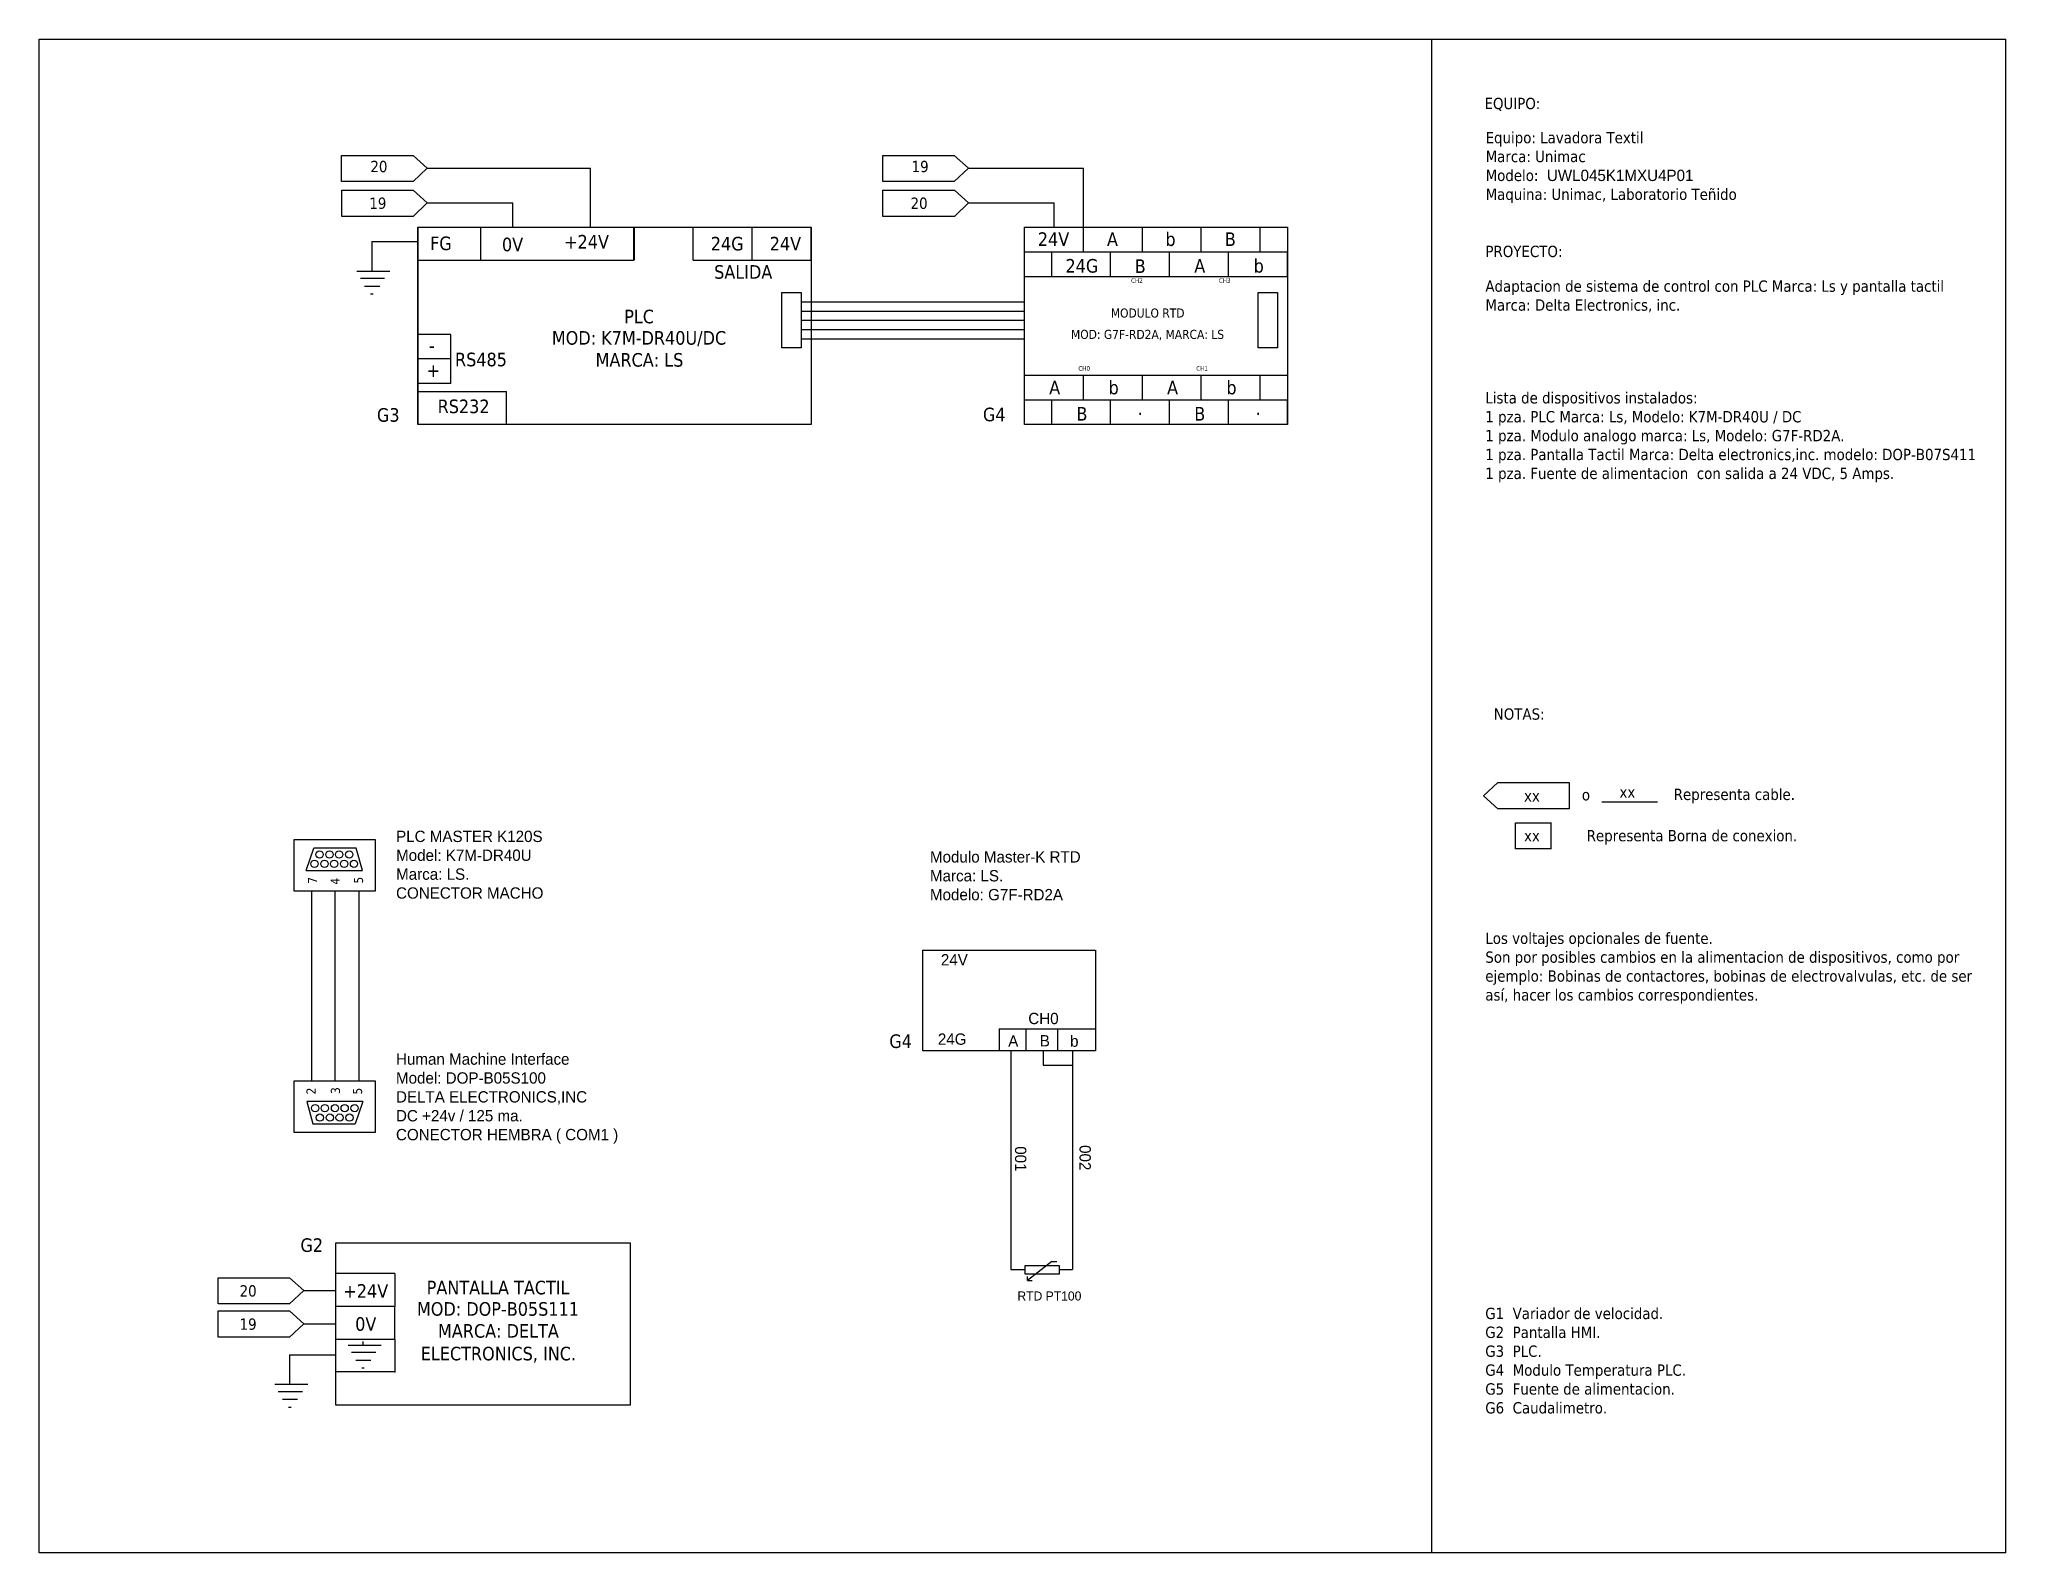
# Model space of a CAD drawing. Header units: millimetres. Extents: x 655 to 3836, y 2239 to 3519.
# Drawn here: x 654.7 to 1088.5, y 2884.3 to 3218.3 of the extents above; entities that cross this region are included whole.
import ezdxf

# ---------------------------------------------------------------- set-up
doc = ezdxf.new("R2010")
doc.units = ezdxf.units.MM
doc.styles.add('Tahoma', font='tahoma.ttf')

msp = doc.modelspace()

# ---------------------------------------------------------------- texts
at = {"style": 'Tahoma'}
for s, insert, char_height, width, attachment_point in [('EQUIPO:', (973.52, 3205.359), 2.5, 57.58905, 1), ('Equipo: Lavadora Textil\\PMarca: Unimac\\PModelo: {\\Ftxt|c0; UWL045K1MXU4P01}\\PMaquina: Unimac, Laboratorio Teñido', (973.756, 3197.82), 2.5, 107.81633, 1), ('20', (727.731, 3191.448), 2.5, 15.27778, 1), ('19', (847.127, 3191.448), 2.5, 15.27778, 1), ('19', (727.5, 3183.337), 2.5, 15.27778, 1), ('20', (846.896, 3183.337), 2.5, 15.27778, 1), ('24V', (878.435, 3175.659), 3, 15.27778, 2), ('A', (891.435, 3175.659), 3, 15.27778, 2), ('  b', (903.113, 3175.659), 3, 15.27778, 2), ('B', (917.435, 3175.659), 3, 15.27778, 2), ('FG', (740.892, 3174.741), 3, 15.27778, 1), ('0V', (759.089, 3174.486), 3, 15.27778, 2), ('+24V', (775.412, 3175.094), 3, 15.27778, 2), ('24G', (802.821, 3174.664), 3, 15.27778, 1), ('24V', (815.821, 3174.664), 3, 15.27778, 1), ('PROYECTO:', (973.716, 3172.71), 2.5, 57.58905, 1), ('SALIDA', (803.564, 3168.423), 3, 15.27778, 1), ('24G', (884.698, 3169.775), 3, 15.27778, 2), ('  B', (896.43, 3169.708), 3, 15.27778, 2), ('A', (910.698, 3169.775), 3, 15.27778, 2), ('b', (923.698, 3169.775), 3, 15.27778, 2), ('CH2', (896.835, 3165.518), 1, 15.27778, 2), ('CH3', (916.197, 3165.518), 1, 15.27778, 2), ('Adaptacion de sistema de control con PLC Marca: Ls y pantalla tactil Marca: Delta Electronics, inc.', (973.711, 3165.041), 2.5, 107.81633, 1), ('PLC', (787.014, 3158.586), 3, 60.94912, 2), ('MODULO RTD', (899.204, 3158.859), 2, 60.94912, 2), ('MOD: K7M-DR40U/DC', (786.988, 3153.871), 3, 60.94912, 2), ('MOD: G7F-RD2A, MARCA: LS', (899.177, 3154.144), 2, 60.94912, 2), ('  -', (738.389, 3152.189), 3, 15.27778, 1), (' +', (739.034, 3146.75), 3, 15.27778, 1), ('RS485', (746.392, 3149.104), 3, 15.27778, 1), ('MARCA: LS', (787.086, 3149.022), 3, 60.94912, 2), ('CH0', (885.204, 3146.147), 1, 15.27778, 2), ('CH1', (911.204, 3146.147), 1, 15.27778, 2), ('A', (878.696, 3142.921), 3, 15.27778, 2), ('b', (891.696, 3142.921), 3, 15.27778, 2), ('A', (904.696, 3142.921), 3, 15.27778, 2), ('b', (917.696, 3142.921), 3, 15.27778, 2), ('G3', (734.166, 3136.862), 3, 6.75811, 3), ('RS232', (742.557, 3138.759), 3, 15.27778, 1), ('G4', (867.857, 3136.967), 3, 6.75811, 3), ('B', (884.698, 3137.122), 3, 15.27778, 2), ('B', (910.698, 3137.122), 3, 15.27778, 2), ('Lista de dispositivos instalados:\\P1 pza. PLC Marca: Ls, Modelo: K7M-DR40U / DC\\P1 pza. Modulo analogo marca: Ls, Modelo: G7F-RD2A. \\P1 pza. Pantalla Tactil Marca: Delta electronics,inc. modelo: DOP-B07S411\\P1 pza. Fuente de alimentacion  con salida a 24 VDC, 5 Amps.', (973.69, 3140.392), 2.5, 110.82344, 1), ('  .', (896.43, 3138.384), 3, 15.27778, 2), ('  .', (922.43, 3138.384), 3, 15.27778, 2), ('NOTAS:', (975.553, 3070.606), 2.5, 57.58905, 1), ('o', (994.99, 3052.78), 2.5, 99.3678, 1), ('Representa cable.', (1015.251, 3052.883), 2.5, 99.3678, 1), ('Representa Borna de conexion.', (996.051, 3043.77), 2.5, 99.3678, 1), ('Los voltajes opcionales de fuente.\\PSon por posibles cambios en la alimentacion de dispositivos, como por ejemplo: Bobinas de contactores, bobinas de electrovalvulas, etc. de ser así, hacer los cambios correspondientes.', (973.69, 3021.122), 2.5, 110.82344, 1), ('G4', (847.203, 2998.655), 3, 6.75811, 3), ('G2', (717.29, 2953.647), 3, 6.75811, 3), ('+24V', (726.709, 2943.526), 3, 15.27778, 2), ('PANTALLA TACTIL', (755.898, 2944.277), 3, 60.94912, 2), ('MOD: DOP-B05S111', (755.872, 2939.561), 3, 60.94912, 2), ('G1  Variador de velocidad.\\PG2  Pantalla HMI.\\PG3  PLC.\\PG4  Modulo Temperatura PLC.\\PG5  Fuente de alimentacion.\\PG6  Caudalimetro.', (973.682, 2938.321), 2.5, 110.82344, 1), ('0V', (726.709, 2936.239), 3, 15.27778, 2), ('MARCA: DELTA \\PELECTRONICS, INC.', (755.97, 2934.712), 3, 70.81534, 2)]:
    msp.add_mtext(s, dxfattribs=dict(at, insert=insert, char_height=char_height, width=width, attachment_point=attachment_point))
at = {"attachment_point": 1, "style": 'Tahoma'}
for s, insert, char_height, width, rotation in [('xx', (982.228, 3052.525), 2.5, 15.27778, 0.00012), ('xx', (1003.287, 3053.38), 2.5, 15.27778, 0.00012), ('xx', (982.228, 3043.741), 2.5, 15.27778, 0.00012), ('7', (713.949, 3031.895), 2, 2.33083, 90), ('4', (718.942, 3031.703), 2, 2.33083, 90), ('5', (724.106, 3031.932), 2, 2.33083, 90), ('2', (713.627, 2985.398), 2, 2.33083, 90), ('3', (719.015, 2985.499), 2, 2.33083, 90), ('5', (723.895, 2985.366), 2, 2.33083, 90), ('20', (698.876, 2943.294), 2.5, 15.27778, 0.00012), ('19', (698.876, 2935.957), 2.5, 15.27778, 0.00012)]:
    msp.add_mtext(s, dxfattribs=dict(at, insert=insert, char_height=char_height, width=width, rotation=rotation))
at = {"attachment_point": 1}
for s, insert, char_height, width in [('PLC MASTER K120S\\PModel: K7M-DR40U\\PMarca: LS.\\PCONECTOR MACHO', (733.394, 3043.608), 2.5, 60.88776), ('Modulo Master-K RTD\\PMarca: LS.\\PModelo: G7F-RD2A', (851.173, 3039.08), 2.5, 48.96628), ('24V', (853.582, 3016.369), 2.5, 7.30496), ('CH0', (872.87, 3003.409), 2.5, 6.34608), ('24G', (852.917, 2998.861), 2.5, 7.30496), ('A', (868.438, 2998.452), 2.5, 2.87933), ('B', (875.406, 2998.492), 2.5, 2.87933), ('b', (882.092, 2998.418), 2.5, 2.87933), ('Human Machine Interface \\PModel: DOP-B05S100\\PDELTA ELECTRONICS,INC\\PDC +24v / 125 ma.\\PCONECTOR HEMBRA ( COM1 )', (733.376, 2994.453), 2.5, 57.68093), ('RTD PT100', (870.464, 2941.92), 2, 17.90627)]:
    msp.add_mtext(s, dxfattribs=dict(at, insert=insert, char_height=char_height, width=width))
at = {"char_height": 2.5, "width": 15.27778, "attachment_point": 1, "rotation": 270}
for s, insert in [('001', (872.435, 2973.968)), ('002', (886.662, 2974.219))]:
    msp.add_mtext(s, dxfattribs=dict(at, insert=insert))

# ---------------------------------------------------------------- linework, layer by layer
for p, q in [((654.692, 2884.265), (654.692, 3218.265)), ((654.692, 3218.265), (1088.487, 3218.265)), ((961.831, 3218.265), (961.831, 2884.265)), ((1088.487, 2884.265), (1088.487, 3218.265)), ((721.367, 3192.648), (737.136, 3192.648)), ((721.367, 3186.885), (721.367, 3192.648)), ((737.136, 3192.648), (740.26, 3189.841)), ((740.26, 3189.841), (737.136, 3186.885)), ((740.26, 3189.841), (776.27, 3189.841)), ((776.27, 3176.807), (776.27, 3189.841)), ((840.763, 3192.648), (856.533, 3192.648)), ((840.763, 3186.885), (840.763, 3192.648)), ((856.533, 3192.648), (859.656, 3189.841)), ((859.656, 3189.841), (856.533, 3186.885)), ((859.656, 3189.841), (885.029, 3189.841)), ((885.029, 3176.823), (885.029, 3189.857)), ((737.136, 3186.885), (721.367, 3186.885)), ((721.393, 3184.958), (737.162, 3184.958)), ((721.393, 3179.195), (721.393, 3184.958)), ((737.162, 3184.958), (740.286, 3182.151)), ((856.533, 3186.885), (840.763, 3186.885)), ((840.789, 3184.958), (856.558, 3184.958)), ((840.789, 3179.195), (840.789, 3184.958)), ((856.558, 3184.958), (859.682, 3182.151)), ((740.286, 3182.151), (737.162, 3179.195)), ((740.286, 3182.151), (759.159, 3182.151)), ((759.159, 3176.807), (759.159, 3182.151)), ((859.682, 3182.151), (856.558, 3179.195)), ((859.682, 3182.151), (878.555, 3182.151)), ((878.555, 3176.807), (878.555, 3182.151)), ((737.162, 3179.195), (721.393, 3179.195)), ((752.126, 3169.519), (752.126, 3176.807)), ((785.866, 3169.519), (785.866, 3176.807)), ((785.967, 3169.519), (785.967, 3176.807)), ((798.967, 3169.519), (798.967, 3176.807)), ((811.967, 3169.519), (811.967, 3176.807)), ((824.967, 3169.519), (824.967, 3176.807)), ((856.558, 3179.195), (840.789, 3179.195)), ((885.029, 3171.349), (885.029, 3176.823)), ((898.029, 3171.349), (898.029, 3176.823)), ((911.029, 3171.349), (911.029, 3176.823)), ((924.029, 3171.349), (924.029, 3176.823)), ((728.02, 3173.606), (728.02, 3167.117)), ((728.02, 3173.606), (738.223, 3173.606)), ((872.029, 3171.349), (930.031, 3171.349)), ((878.031, 3165.892), (878.031, 3171.349)), ((891.031, 3165.892), (891.031, 3171.349)), ((904.031, 3165.892), (904.031, 3171.349)), ((917.031, 3165.892), (917.031, 3171.349)), ((930.031, 3165.892), (930.031, 3171.349)), ((724.739, 3167.117), (732.051, 3167.117)), ((738.223, 3169.519), (785.866, 3169.519)), ((798.967, 3169.519), (824.967, 3169.519)), ((725.511, 3165.528), (730.87, 3165.528)), ((726.465, 3163.804), (729.78, 3163.804)), ((872.029, 3165.892), (930.031, 3165.892)), ((727.782, 3162.08), (728.327, 3162.08)), ((822.734, 3160.352), (872.029, 3160.352)), ((822.734, 3158.299), (872.029, 3158.299)), ((822.734, 3156.246), (872.029, 3156.246)), ((822.734, 3154.193), (872.029, 3154.193)), ((745.51, 3153.15), (738.223, 3153.15)), ((745.51, 3142.269), (745.51, 3153.15)), ((822.734, 3152.14), (872.029, 3152.14)), ((745.51, 3147.71), (738.223, 3147.71)), ((745.51, 3142.269), (738.223, 3142.269)), ((872.029, 3144.153), (930.031, 3144.153)), ((885.029, 3138.696), (885.029, 3144.153)), ((898.029, 3138.696), (898.029, 3144.169)), ((911.029, 3138.696), (911.029, 3144.169)), ((924.029, 3138.696), (924.029, 3144.169)), ((738.223, 3140.526), (757.788, 3140.526)), ((757.788, 3133.238), (757.788, 3140.526)), ((872.029, 3138.696), (930.031, 3138.696)), ((878.031, 3133.238), (878.031, 3138.696)), ((891.031, 3133.238), (891.031, 3138.696)), ((904.031, 3133.238), (904.031, 3138.696)), ((917.031, 3133.238), (917.031, 3138.696)), ((930.031, 3133.238), (930.031, 3138.696)), ((973.317, 3051.265), (976.44, 3054.221)), ((976.44, 3054.221), (992.21, 3054.221)), ((992.21, 3054.221), (992.21, 3048.457)), ((976.44, 3048.457), (973.317, 3051.265)), ((999.428, 3049.951), (1011.667, 3049.951)), ((992.21, 3048.457), (976.44, 3048.457)), ((980.383, 3045.375), (988.267, 3045.375)), ((980.383, 3039.611), (980.383, 3045.375)), ((988.222, 3039.611), (988.222, 3045.375)), ((713.586, 3034.827), (715.249, 3039.733)), ((724.617, 3039.733), (715.249, 3039.733)), ((725.958, 3034.827), (724.617, 3039.733)), ((988.267, 3039.611), (980.383, 3039.611)), ((713.586, 3034.827), (725.958, 3034.827)), ((714.838, 2988.381), (714.838, 3030.261)), ((719.957, 2988.381), (719.957, 3030.261)), ((725.234, 2988.381), (725.234, 3030.261)), ((866.461, 2999.861), (887.716, 2999.861)), ((866.461, 2999.861), (866.461, 2995.024)), ((872.33, 2999.861), (872.33, 2995.024)), ((879.32, 2999.861), (879.32, 2995.024)), ((869.038, 2995.024), (869.038, 2971.562)), ((876.117, 2995.024), (876.117, 2991.851)), ((882.655, 2995.024), (882.655, 2971.562)), ((876.117, 2991.851), (882.655, 2991.851)), ((726.061, 2983.815), (713.69, 2983.815)), ((713.69, 2983.815), (715.031, 2978.908)), ((726.061, 2983.815), (724.398, 2978.908)), ((715.031, 2978.908), (724.398, 2978.908)), ((869.038, 2971.562), (869.038, 2963.722)), ((882.655, 2971.562), (882.655, 2963.722)), ((869.038, 2963.722), (869.038, 2946.745)), ((882.655, 2963.722), (882.655, 2946.745)), ((733.112, 2945.891), (720.171, 2945.891)), ((733.112, 2945.891), (733.112, 2938.604)), ((869.038, 2946.745), (872.146, 2946.745)), ((878.077, 2948.563), (872.67, 2944.304)), ((878.077, 2948.563), (879.143, 2948.563)), ((879.656, 2946.745), (882.655, 2946.745)), ((694.136, 2944.947), (709.906, 2944.947)), ((694.136, 2939.184), (694.136, 2944.947)), ((709.906, 2944.947), (713.029, 2942.14)), ((713.029, 2942.14), (709.906, 2939.184)), ((713.029, 2942.14), (720.112, 2942.14)), ((872.67, 2944.304), (872.67, 2945.233)), ((872.67, 2944.304), (873.737, 2944.304)), ((709.906, 2939.184), (694.136, 2939.184)), ((694.136, 2937.611), (709.906, 2937.611)), ((694.136, 2931.847), (694.136, 2937.611)), ((709.906, 2937.611), (713.029, 2934.803)), ((733.112, 2938.604), (720.171, 2938.604)), ((733.112, 2931.317), (733.112, 2938.604)), ((713.029, 2934.803), (709.906, 2931.847)), ((713.029, 2934.803), (720.112, 2934.803)), ((709.906, 2931.847), (694.136, 2931.847)), ((733.112, 2931.317), (720.171, 2931.317)), ((722.794, 2930.087), (730.106, 2930.087)), ((723.566, 2928.499), (728.925, 2928.499)), ((726.075, 2930.884), (726.075, 2930.087)), ((733.112, 2931.317), (733.112, 2924.03)), ((709.909, 2927.938), (709.909, 2921.449)), ((709.909, 2927.938), (720.112, 2927.938)), ((733.112, 2924.185), (720.171, 2924.185)), ((724.519, 2926.775), (727.835, 2926.775)), ((725.836, 2925.051), (726.381, 2925.051)), ((706.628, 2921.449), (713.939, 2921.449)), ((707.4, 2919.861), (712.759, 2919.861)), ((708.353, 2918.136), (711.669, 2918.136)), ((709.67, 2916.412), (710.215, 2916.412)), ((1088.487, 2884.265), (654.692, 2884.265))]:
    msp.add_line(p, q)
for points in [[(738.223, 3176.807), (738.223, 3176.807), (738.223, 3133.238), (738.223, 3133.238)], [(738.223, 3176.807), (824.967, 3176.807), (824.967, 3133.238), (738.223, 3133.238)], [(872.029, 3176.807), (930.031, 3176.807), (930.031, 3133.238), (872.029, 3133.238)], [(818.474, 3162.405), (822.734, 3162.405), (822.734, 3150.141), (818.474, 3150.141)], [(923.557, 3162.405), (927.816, 3162.405), (927.816, 3150.141), (923.557, 3150.141)], [(710.901, 3041.652), (728.746, 3041.652), (728.746, 3030.261), (710.901, 3030.261)], [(849.614, 3017.231), (887.716, 3017.231), (887.716, 2995.024), (849.614, 2995.024)], [(728.746, 2976.99), (710.901, 2976.99), (710.901, 2988.381), (728.746, 2988.381)], [(720.112, 2952.647), (785.052, 2952.647), (785.052, 2916.793), (720.112, 2916.793)], [(872.146, 2947.677), (879.656, 2947.677), (879.656, 2945.7), (872.146, 2945.7)]]:
    msp.add_lwpolyline(points, close=True)
for centre in [(715.402, 3036.28), (716.518, 3038.352), (717.596, 3036.28), (718.712, 3038.352), (719.733, 3036.28), (720.849, 3038.352), (721.957, 3036.28), (723.073, 3038.352), (724.107, 3036.28), (715.54, 2982.361), (716.574, 2980.289), (717.69, 2982.361), (718.798, 2980.289), (719.914, 2982.361), (720.935, 2980.289), (722.051, 2982.361), (723.129, 2980.289), (724.245, 2982.361)]:
    msp.add_circle(centre, 0.802)

msp.set_redraw_order([(e.dxf.handle, doc.entitydb.next_handle()) for e in msp.query("TEXT MTEXT ATTDEF DIMENSION ARC_DIMENSION")])  # texts and dimensions are drawn at this point

doc.saveas('drawing.dxf')
